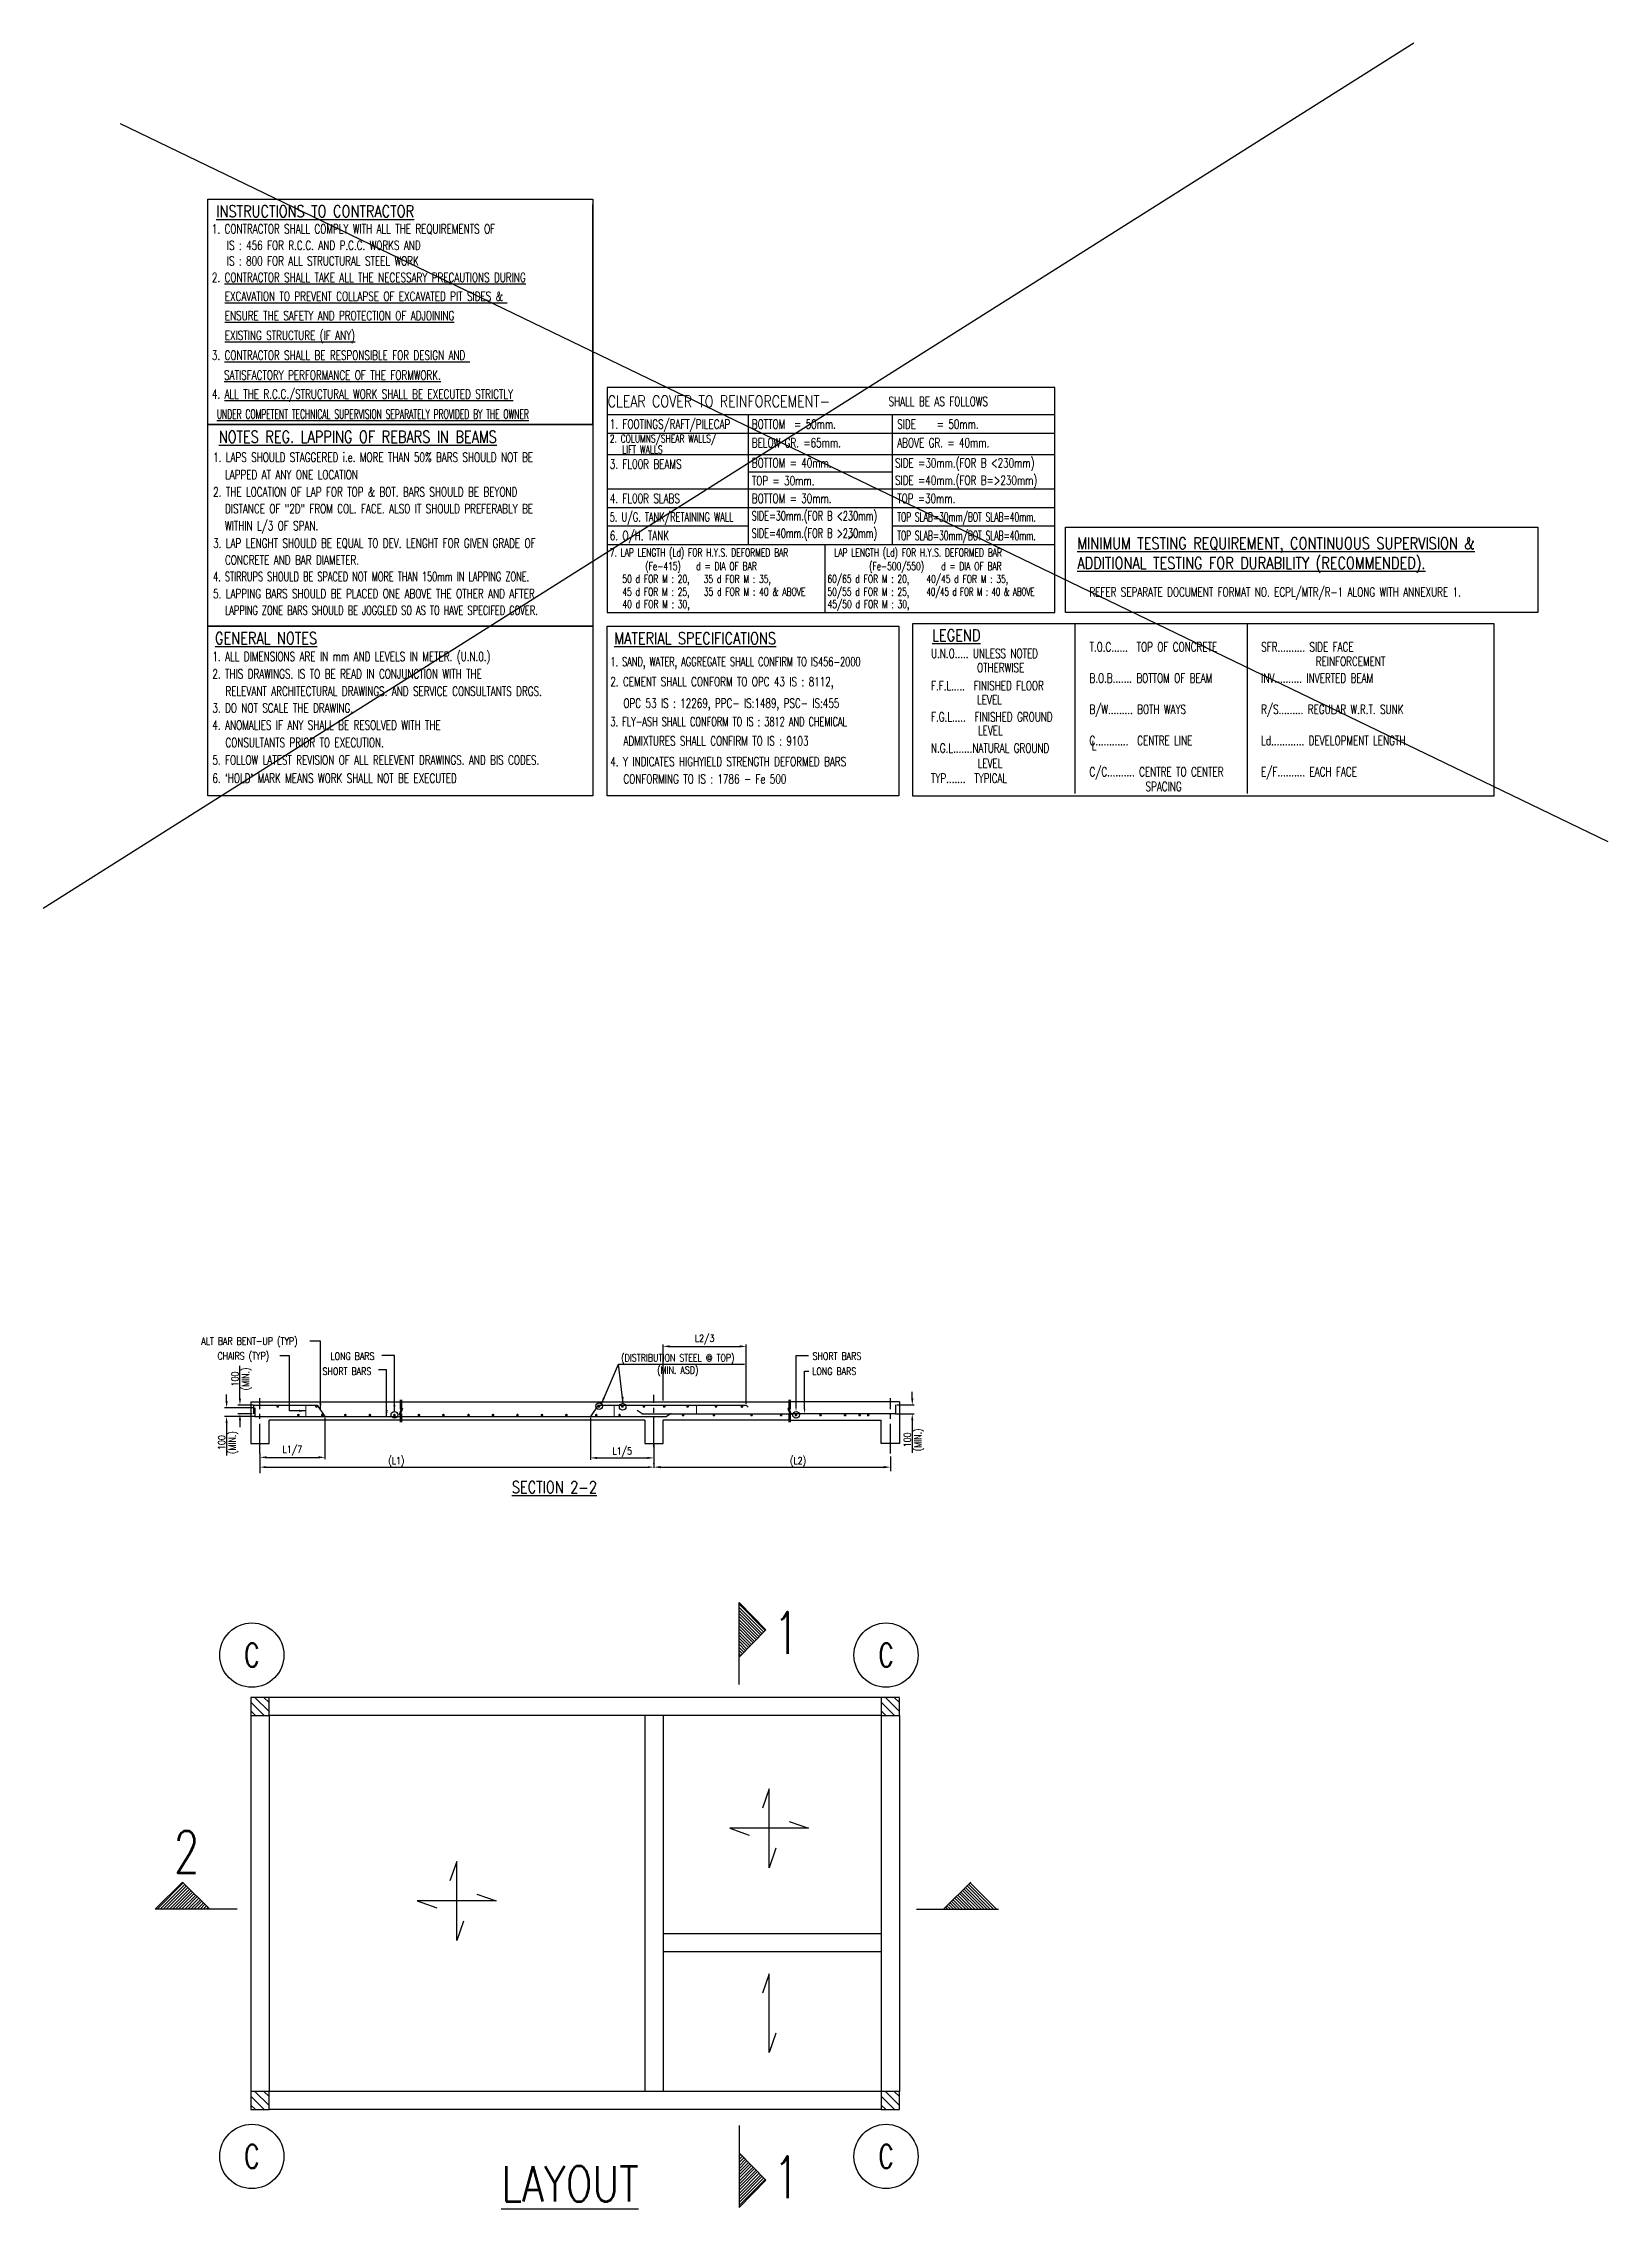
# Model space of a CAD drawing. Extents: x 324505 to 1272425, y -526289 to -156124.
# Drawn here: x 475578 to 535136, y -254843 to -172428 of the extents above; entities that cross this region are included whole.
import ezdxf
from ezdxf.enums import TextEntityAlignment as Align
from ezdxf.lldxf.tags import DXFTag

# ---------------------------------------------------------------- set-up
doc = ezdxf.new("R2010")
doc.units = 0
doc.header["$LTSCALE"] = 500
doc.header["$MEASUREMENT"] = 0
doc.header["$PDMODE"] = 35
doc.header["$PDSIZE"] = -15
doc.linetypes.add('CENTER2', pattern=[1.125, 0.75, -0.125, 0.125, -0.125])
doc.linetypes.add('HIDDEN2', pattern=[0.1875, 0.125, -0.0625])
doc.layers.get('DEFPOINTS').update_dxf_attribs({"color": 4})
for name, color, linetype in [('CENTERLINE', 8, 'CENTER2'), ('DIM', 5, 'Continuous'), ('DIM1', 5, 'Continuous'), ('dimention', 7, 'Continuous'), ('hat', 8, 'Continuous'), ('NO. SECTION', 1, 'Continuous'), ('note t', 2, 'Continuous'), ('notes', 1, 'Continuous'), ('S-BEAM INNER', 4, 'HIDDEN2'), ('S-COLUMN', 1, 'Continuous'), ('S-COLUMN CIRCLE', 9, 'Continuous'), ('S-COLUMN HATCH', 8, 'Continuous'), ('S-COLUMN NO', 2, 'Continuous'), ('S-CONCRET LINE', 4, 'Continuous'), ('S-REINFORCEMENT', 6, 'Continuous'), ('S-SLAB MARK', 3, 'Continuous'), ('S-TEXT-1', 4, 'Continuous'), ('S-TITLE', 6, 'Continuous'), ('TEXT1', 2, 'Continuous'), ('TITLE', 4, 'Continuous'), ('TXT', 4, 'Continuous')]:
    doc.layers.add(name, color=color, linetype=linetype)
doc.layers.add('HEADING-TXT', color=1, linetype='Continuous', lineweight=25)
doc.layers.add('LINE', color=253, linetype='Continuous', lineweight=18)
doc.styles.add('D', font='simplex.shx', dxfattribs={"height": 200})
doc.styles.add('ROMANS', font='simplex.shx', dxfattribs={"width": 0.8, "height": 275, "bigfont": 'bigfont.shx'})
tags = doc.linetypes.add('HIDDEN', pattern=[0.375, 0.25, -0.125]).pattern_tags.tags
tags[6:7] = [DXFTag(74, 4), DXFTag(75, 0), DXFTag(340, '0'), DXFTag(46, 1.0), DXFTag(50, 0.0), DXFTag(44, 0.0), DXFTag(45, 0.0)]
tags[4:5] = [DXFTag(74, 4), DXFTag(75, 0), DXFTag(340, '0'), DXFTag(46, 1.0), DXFTag(50, 0.0), DXFTag(44, 0.0), DXFTag(45, 0.0)]
doc.dimstyles.new('5', dxfattribs={"dimtxt": 250, "dimasz": 250, "dimexe": 60, "dimexo": 60, "dimgap": 150, "dimtad": 1, "dimdec": 0, "dimlfac": 0.2, "dimzin": 0, "dimdsep": 46, "dimtxsty": 'ROMANS', "dimcen": -250, "dimclrd": 5, "dimclre": 5, "dimclrt": 4, "dimadec": 0, "dimazin": 0, "dimtfac": 1, "dimtdec": 0, "dimtix": 1, "dimtofl": 0, "dimtmove": 2, "dimatfit": 3, "dimfxl": 0, "dimtolj": 1, "dimtzin": 0, "dimarcsym": 0})
doc.dimstyles.new('Copy(2) of Standard', dxfattribs={"dimtxt": 300, "dimasz": 250, "dimexe": 75, "dimexo": 50, "dimgap": 50, "dimtad": 1, "dimdec": 0, "dimrnd": 5, "dimzin": 0, "dimdsep": 46, "dimtxsty": 'ROMANS', "dimcen": 0, "dimclrd": 5, "dimclre": 5, "dimclrt": 4, "dimadec": 0, "dimazin": 0, "dimtfac": 1, "dimtdec": 0, "dimtofl": 0, "dimtmove": 0, "dimatfit": 3, "dimfxl": 0, "dimtolj": 1, "dimtzin": 0, "dimarcsym": 0})
doc.dimstyles.new('dim100', dxfattribs={"dimtxt": 250, "dimasz": 250, "dimexe": 200, "dimexo": 200, "dimgap": 100, "dimtad": 1, "dimdec": 0, "dimzin": 0, "dimdsep": 46, "dimtxsty": 'ROMANS', "dimcen": 0, "dimclrd": 5, "dimclre": 5, "dimclrt": 4, "dimadec": 0, "dimazin": 0, "dimtfac": 1, "dimtdec": 0, "dimtix": 1, "dimtofl": 0, "dimtmove": 2, "dimatfit": 3, "dimfxl": 0, "dimtolj": 1, "dimtzin": 0, "dimlwd": -1, "dimlwe": -1, "dimarcsym": 0})
doc.dimstyles.new('INT1', dxfattribs={"dimtxt": 250, "dimasz": 250, "dimexe": 150, "dimexo": 60, "dimgap": 75, "dimtad": 1, "dimdec": 0, "dimzin": 0, "dimdsep": 46, "dimtxsty": 'ROMANS', "dimcen": -250, "dimclrd": 5, "dimclre": 5, "dimclrt": 4, "dimadec": 0, "dimazin": 0, "dimtfac": 1, "dimtdec": 0, "dimtix": 1, "dimtofl": 0, "dimtmove": 2, "dimatfit": 3, "dimfxl": 0, "dimtolj": 1, "dimtzin": 0, "dimarcsym": 0})

msp = doc.modelspace()

# ---------------------------------------------------------------- texts
at = {"layer": 'HEADING-TXT', "color": 6, "style": 'ROMANS', "width": 0.8}
for s, p in [('%%UINSTRUCTIONS TO CONTRACTOR', (482164.874, -179045.725)), ('%%UNOTES REG. LAPPING OF REBARS IN BEAMS', (482257.04, -187627.489)), ('%%UGENERAL NOTES', (482116.018, -195294.918)), ('%%UMATERIAL SPECIFICATIONS', (497316.672, -195299.931)), ('%%ULEGEND', (509417.024, -195183.563))]:
    msp.add_text(s, height=450, dxfattribs=at).set_placement(p)
at = {"layer": 'HEADING-TXT', "color": 6, "insert": (514941.962, -191231.756), "char_height": 450, "width": 17026.77881, "attachment_point": 1, "style": 'ROMANS'}
msp.add_mtext('{\\LMINIMUM TESTING REQUIREMENT, CONTINUOUS \\Fsimplex.shx,bigfont.shx;SUPERVISION & ADDITIONAL TESTING \\Fsimplex.shx,bigfont.shx;FOR DURABILITY (RECOMMENDED).}', dxfattribs=at)
at = {"layer": 'NO. SECTION', "style": 'ROMANS', "width": 0.7}
for s, p in [('1', (503867.345, -232929.433, 0)), ('2', (481031.286, -241257.632, 0)), ('1', (503867.345, -253638.49, 0))]:
    msp.add_text(s, height=1600, dxfattribs=at).set_placement(p, align=Align.MIDDLE)
at = {"layer": 'note t', "style": 'D', "width": 0.8}
msp.add_text(' CLEAR COVER TO REINFORCEMENT- ', height=440, dxfattribs=at).set_placement((496823.702, -186277.337))
at = {"layer": 'notes', "color": 4, "style": 'ROMANS'}
for s, height, width, p in [('1. CONTRACTOR SHALL COMPLY WITH ALL THE REQUIREMENTS OF ', 350, 0.7, (481996.34, -179665.515)), ('  IS : 456 FOR R.C.C. AND P.C.C. WORKS AND', 350, 0.7, (482228.458, -180290.778)), ('2. %%UCONTRACTOR SHALL TAKE ALL THE NECESSARY PRECAUTIONS DURING', 350, 0.7, (481996.34, -181515.68)), ('  IS : 800 FOR ALL STRUCTURAL STEEL WORK', 350, 0.7, (482228.458, -180885.544)), ('%%UEXCAVATION TO PREVENT COLLAPSE OF EXCAVATED PIT SIDES & ', 350, 0.7, (482490.115, -182230.667)), ('%%UENSURE THE SAFETY AND PROTECTION OF ADJOINING', 350, 0.7, (482490.115, -182966.289)), ('%%UEXISTING STRUCTURE (IF ANY)', 350, 0.7, (482490.115, -183718.88)), ('3. %%UCONTRACTOR SHALL BE RESPONSIBLE FOR DESIGN AND ', 350, 0.7, (481996.34, -184474.755)), ('%%uSATISFACTORY PERFORMANCE OF THE FORMWORK.', 350, 0.7, (482461.349, -185230.324)), ('4. %%UALL THE R.C.C./STRUCTURAL WORK SHALL BE EXECUTED STRICTLY', 350, 0.7, (481996.34, -185953.099)), ('SHALL BE AS FOLLOWS', 350, 0.7, (507759.101, -186234.716)), ('%%UUNDER COMPETENT TECHNICAL SUPERVISION SEPARATELY PROVIDED BY THE OWNER', 350, 0.6, (482185.641, -186716.378)), ('1. LAPS SHOULD STAGGERED i.e. MORE THAN 50%%% BARS SHOULD NOT BE ', 350, 0.7, (482044.851, -188357.552)), ('LAPPED AT ANY ONE LOCATION', 350, 0.7, (482495.965, -189018.711)), ('2. THE LOCATION OF LAP FOR TOP & BOT. BARS SHOULD BE BEYOND ', 350, 0.7, (482044.851, -189677.315)), ('DISTANCE OF "2D" FROM COL. FACE. ALSO IT SHOULD PREFERABLY BE ', 350, 0.7, (482495.965, -190315.59)), ('WITHIN L/3 OF SPAN.', 350, 0.7, (482495.965, -190964.598)), ('3. LAP LENGHT SHOULD BE EQUAL TO DEV. LENGHT FOR GIVEN GRADE OF ', 350, 0.7, (482044.851, -191628.443)), ('CONCRETE AND BAR DIAMETER.', 350, 0.7, (482495.965, -192266.718)), ('4. STIRRUPS SHOULD BE SPACED NOT MORE THAN 150mm IN LAPPING ZONE.', 350, 0.65, (482044.851, -192899.563)), ('50 d FOR M : 20,', 300, 0.7, (497623.219, -192963.138, -226772.484)), ('35 d FOR M : 35,', 300, 0.7, (500719.94, -192965.668, -226772.484)), ('60/65 d FOR M : 20,', 300, 0.7, (505432.207, -192963.138, -226772.484)), ('40/45 d FOR M : 35,', 300, 0.7, (509196.936, -192965.668, -226772.484)), ('5. LAPPING BARS SHOULD BE PLACED ONE ABOVE THE OTHER AND AFTER ', 350, 0.7, (482044.851, -193547.337)), ('45 d FOR M : 25,', 300, 0.7, (497621.733, -193454.642, -226772.484)), ('40 d FOR M : 30,', 300, 0.7, (497628.02, -193923.771, -226772.484)), ('35 d FOR M : 40 & ABOVE', 300, 0.7, (500725.867, -193451.736, -226772.484)), ('50/55 d FOR M : 25,', 300, 0.7, (505430.721, -193454.642, -226772.484)), ('45/50 d FOR M : 30,', 300, 0.7, (505437.008, -193923.771, -226772.484)), ('40/45 d FOR M : 40 & ABOVE', 300, 0.65, (509202.864, -193451.736, -226772.484)), ('REFER SEPARATE DOCUMENT FORMAT NO. ECPL/MTR/R-1 ALONG WITH ANNEXURE 1.', 350, 0.7, (515403.225, -193488.289)), ('LAPPING ZONE BARS SHOULD BE JOGGLED SO AS TO HAVE SPECIFED COVER.', 350, 0.65, (482495.965, -194185.612)), ('T.O.C......  TOP OF CONCRETE', 350, 0.7, (515407.576, -195574.956)), ('SFR.......... SIDE FACE', 350, 0.7, (521944.269, -195574.956)), ('1. ALL DIMENSIONS ARE IN mm AND LEVELS IN METER. (U.N.0.)', 350, 0.7, (482016.043, -195940.983)), ('1. SAND, WATER, AGGREGATE SHALL CONFIRM TO IS456-2000', 350, 0.65, (497166.039, -196138.555)), ('U.N.O..... UNLESS NOTED', 350, 0.7, (509373.433, -195824.465)), ('OTHERWISE', 350, 0.7, (511127.616, -196367.392)), ('REINFORCEMENT', 350, 0.7, (524023.718, -196126.176)), ('2. THIS DRAWINGS. IS TO BE READ IN CONJUNCTION WITH THE', 350, 0.7, (482016.043, -196602.911)), ('RELEVANT ARCHITECTURAL DRAWINGS. AND SERVICE CONSULTANTS DRGS.', 350, 0.7, (482514.519, -197262.282)), ('2. CEMENT SHALL CONFORM TO OPC 43 IS : 8112,', 350, 0.7, (497166.039, -196899.096)), ('F.F.L.....  FINISHED FLOOR', 350, 0.7, (509373.433, -197050.095)), ('B.O.B....... BOTTOM OF BEAM', 350, 0.7, (515407.576, -196763.125)), ('INV.......... INVERTED BEAM', 350, 0.7, (521944.269, -196763.125)), ('3. DO NOT SCALE THE DRAWING. ', 350, 0.7, (482016.043, -197901.301)), ('OPC 53 IS : 12269, PPC- IS:1489, PSC- IS:455  ', 350, 0.7, (497663.324, -197718.303)), ('LEVEL', 350, 0.7, (511128.001, -197583.845)), ('B/W......... BOTH WAYS', 350, 0.7, (515407.576, -197951.293)), ('R/S......... REGULAR W.R.T. SUNK', 350, 0.7, (521944.269, -197951.293)), ('4. ANOMALIES IF ANY SHALL BE RESOLVED WITH THE', 350, 0.7, (482016.043, -198551.065)), ('3. FLY-ASH SHALL CONFORM TO IS : 3812 AND CHEMICAL ', 350, 0.65, (497166.039, -198420.178)), ('F.G.L.....  FINISHED GROUND', 350, 0.7, (509373.433, -198238.263)), ('LEVEL', 350, 0.7, (511159.808, -198755.207)), ('CONSULTANTS PRIOR TO EXECUTION.', 350, 0.7, (482514.519, -199215.683)), ('ADMIXTURES SHALL CONFIRM TO IS : 9103', 350, 0.7, (497663.324, -199153.859)), ('N.G.L.......NATURAL GROUND', 350, 0.7, (509373.433, -199426.431)), ('C............  CENTRE LINE', 350, 0.7, (515407.576, -199139.462)), ('L', 350, 0.7, (515491.216, -199328.509)), ('Ld............ DEVELOPMENT LENGTH', 350, 0.7, (521944.269, -199139.462)), ('5. FOLLOW LATEST REVISION OF ALL RELEVENT DRAWINGS. AND BIS CODES.', 350, 0.7, (482016.043, -199882.511)), ("6. `HOLD' MARK MEANS WORK SHALL NOT BE EXECUTED", 350, 0.7, (482016.043, -200572.12)), ('4. Y INDICATES HIGHYIELD STRENGTH DEFORMED BARS', 350, 0.7, (497166.039, -199941.26)), ('CONFORMING TO IS : 1786 - Fe 500', 350, 0.7, (497663.324, -200601.432)), ('TYP.......  TYPICAL', 350, 0.7, (509373.433, -200574.877)), ('LEVEL', 350, 0.7, (511148.796, -200009.453)), ('C/C.......... CENTRE TO CENTER', 350, 0.7, (515407.576, -200327.63)), ('E/F.......... EACH FACE', 350, 0.7, (521944.269, -200327.63)), ('SPACING', 350, 0.7, (517541.722, -200888.036))]:
    msp.add_text(s, height=height, dxfattribs=dict(at, width=width)).set_placement(p)
for s, height, width, p in [('1. FOOTINGS/RAFT/PILECAP', 350, 0.7, (497144.94, -186923.253)), ('BOTTOM  = 50mm.', 350, 0.7, (502553.615, -186923.253)), ('SIDE    = 50mm.', 350, 0.7, (508087.059, -186923.253)), ('2. COLUMNS/SHEAR WALLS/', 300, 0.7, (497144.94, -187474.076)), ('LIFT WALLS', 300, 0.7, (497618.94, -187890.076)), ('BELOW GR. =65mm.', 350, 0.7, (502553.615, -187630.076)), ('ABOVE GR. = 40mm.', 350, 0.7, (508087.059, -187630.076)), ('3. FL00R BEAMS ', 350, 0.7, (497144.94, -188444.398)), ('BOTTOM = 40mm.', 350, 0.7, (502553.615, -188397.148)), ('SIDE =30mm.(FOR B <230mm)', 350, 0.7, (508002.92, -188398.898)), ('TOP = 30mm.', 350, 0.7, (502553.615, -189075.97)), ('SIDE =40mm.(FOR B=>230mm)', 350, 0.7, (508002.92, -189058.72)), ('5. U/G. TANK/RETAINING WALL', 350, 0.65, (497144.94, -190457.365)), ('4. FL00R SLABS ', 350, 0.7, (497144.94, -189750.543)), ('SIDE=30mm.(FOR B <230mm)', 350, 0.65, (502545.115, -190411.865)), ('BOTTOM = 30mm.', 350, 0.7, (502553.615, -189750.543)), ('TOP SLAB=30mm/BOT SLAB=40mm.', 350, 0.6, (508087.059, -190457.365)), ('TOP =30mm.', 350, 0.7, (508087.059, -189750.543)), ('6. O/H. TANK', 350, 0.7, (497144.94, -191164.187)), ('SIDE=40mm.(FOR B >230mm)', 350, 0.65, (502545.115, -191071.687)), ('TOP SLAB=30mm/BOT SLAB=40mm.', 350, 0.6, (508087.059, -191164.187)), ('7. LAP LENGTH (Ld) FOR H.Y.S. DEFORMED BAR', 300, 0.7, (497144.94, -191808.51)), ('LAP LENGTH (Ld) FOR H.Y.S. DEFORMED BAR', 300, 0.7, (505693.742, -191808.51)), ('(Fe-415)   d = DIA OF BAR', 300, 0.7, (498499.818, -192328.51)), ('(Fe-500/550)   d = DIA OF BAR', 300, 0.7, (507020.242, -192328.51))]:
    msp.add_text(s, height=height, dxfattribs=dict(at, width=width)).set_placement(p, align=Align.MIDDLE_LEFT)
at = {"layer": 'S-COLUMN NO', "style": 'ROMANS', "width": 0.7}
for p in [(483518.528, -233773.021, 0), (507661.198, -233773.021, 0), (483518.528, -252854.321, 0), (507661.198, -252854.321, 0)]:
    msp.add_text('C', height=900, dxfattribs=at).set_placement(p, align=Align.MIDDLE)
at = {"layer": 'S-TEXT-1', "linetype": 'ByBlock', "style": 'ROMANS', "width": 0.8}
for s, p in [('ALT BAR BENT-UP (TYP)', (483425.647, -221843.222, 0)), ('(DISTRIBUTION STEEL @ TOP)', (499735.25, -222476.482, 0)), ('(MIN. ASD)', (499735.25, -222944.119, 0)), (' (L1)', (488943.074, -226390.431, 0)), (' (L2)', (504236.017, -226390.431, 0))]:
    msp.add_text(s, height=275, dxfattribs=at).set_placement(p, align=Align.MIDDLE)
for s, p in [('CHAIRS (TYP)', (482209.056, -222386.096, 0)), ('LONG BARS', (486508.029, -222393.201, 0)), ('SHORT BARS', (504862.872, -222393.201, 0)), ('SHORT BARS', (486209.133, -222970.478, 0)), ('LONG BARS', (504849.356, -222970.478, 0))]:
    msp.add_text(s, height=275, dxfattribs=at).set_placement(p, align=Align.MIDDLE_LEFT)
at = {"layer": 'S-TITLE', "style": 'ROMANS', "width": 0.8}
for s, height, p in [('%%USECTION 2-2', 450, (495037.119, -227381.327, 0)), ('%%ULAYOUT', 1350, (495628.98, -253897.96, 0))]:
    msp.add_text(s, height=height, dxfattribs=at).set_placement(p, align=Align.MIDDLE_CENTER)

# ---------------------------------------------------------------- blocks, each defined once
blk = doc.blocks.new('*D1198')
at = {"layer": 'DEFPOINTS', "color": 0}
for p in [(507826, -226058), (507826, -226619), (498826, -226649)]:
    blk.add_point(p, dxfattribs=at)
at = {"layer": 'DIM', "color": 5, "lineweight": -2}
for p, q in [((498826, -226499), (498826, -226469)), ((499076, -226619), (507576, -226619)), ((507826, -226208), (507826, -226769))]:
    blk.add_line(p, q, dxfattribs=at)
at = {"layer": 'DIM', "color": 5}
for points in [[(499076, -226577), (499076, -226661), (498826, -226619)], [(507576, -226661), (507576, -226577), (507826, -226619)]]:
    blk.add_solid(points, dxfattribs=at)
blk = doc.blocks.new('*D1199')
at = {"layer": 'DEFPOINTS', "color": 0}
for p in [(502340, -222024), (499171, -224131), (502340, -224259)]:
    blk.add_point(p, dxfattribs=at)
at = {"layer": 'TXT', "color": 5, "linetype": 'ByBlock', "lineweight": -2}
for p, q in [((499171, -224081), (499171, -221949)), ((502340, -224209), (502340, -221949))]:
    blk.add_line(p, q, dxfattribs=at)
at = {"layer": 'TXT', "color": 5, "lineweight": -2}
blk.add_line((499421, -222024), (502090, -222024), dxfattribs=at)
at = {"layer": 'TXT', "color": 5}
for points in [[(499421, -221982), (499421, -222065), (499171, -222024)], [(502090, -222065), (502090, -221982), (502340, -222024)]]:
    blk.add_solid(points, dxfattribs=at)
at = {"layer": 'TXT', "color": 4, "insert": (500756, -221764), "char_height": 275, "attachment_point": 5, "style": 'ROMANS'}
blk.add_mtext('\\A1;{L2/3}', dxfattribs=at)
blk = doc.blocks.new('*D1200')
at = {"layer": 'DEFPOINTS', "color": 0}
for p in [(496410, -224691), (498826, -225721), (498826, -226268)]:
    blk.add_point(p, dxfattribs=at)
at = {"layer": 'DIM', "color": 5, "lineweight": -2}
for p, q in [((496410, -224741), (496410, -226343)), ((498826, -225771), (498826, -226343)), ((496660, -226268), (498576, -226268))]:
    blk.add_line(p, q, dxfattribs=at)
at = {"layer": 'DIM', "color": 5}
for points in [[(496660, -226227), (496660, -226310), (496410, -226268)], [(498576, -226310), (498576, -226227), (498826, -226268)]]:
    blk.add_solid(points, dxfattribs=at)
at = {"layer": 'DIM', "color": 4, "insert": (497618, -226049), "char_height": 275, "attachment_point": 5, "style": 'ROMANS'}
blk.add_mtext('\\A1;L1/5', dxfattribs=at)
blk = doc.blocks.new('*D1201')
at = {"layer": 'DEFPOINTS', "color": 0}
for p in [(486300, -224691), (483826, -226090), (486300, -226246)]:
    blk.add_point(p, dxfattribs=at)
at = {"layer": 'DIM', "color": 5, "lineweight": -2}
for p, q in [((486300, -224741), (486300, -226321)), ((483826, -226140), (483826, -226321)), ((484076, -226246), (486050, -226246))]:
    blk.add_line(p, q, dxfattribs=at)
at = {"layer": 'DIM', "color": 5}
for points in [[(484076, -226205), (484076, -226288), (483826, -226246)], [(486050, -226288), (486050, -226205), (486300, -226246)]]:
    blk.add_solid(points, dxfattribs=at)
at = {"layer": 'DIM', "color": 4, "insert": (485063, -225987), "char_height": 275, "attachment_point": 5, "style": 'ROMANS'}
blk.add_mtext('\\A1;{L1/7}', dxfattribs=at)
blk = doc.blocks.new('*D1202')
at = {"layer": 'DEFPOINTS', "color": 0}
for p in [(483065, -224259), (483583, -224594), (483628, -224259)]:
    blk.add_point(p, dxfattribs=at)
at = {"layer": 'TXT', "color": 5, "linetype": 'ByBlock', "lineweight": -2}
for p, q in [((483065, -224009), (483065, -222769)), ((483578, -224259), (482990, -224259)), ((483533, -224594), (482990, -224594)), ((483065, -224844), (483065, -225094))]:
    blk.add_line(p, q, dxfattribs=at)
at = {"layer": 'TXT', "color": 5}
for points in [[(483023, -224009), (483106, -224009), (483065, -224259)], [(483106, -224844), (483023, -224844), (483065, -224594)]]:
    blk.add_solid(points, dxfattribs=at)
at = {"layer": 'TXT', "color": 4, "char_height": 275, "attachment_point": 5, "rotation": 90, "style": 'ROMANS'}
for s, insert in [('\\A1;100', (482877, -223264)), ('(MIN.)', (483324, -223264))]:
    blk.add_mtext(s, dxfattribs=dict(at, insert=insert))
blk = doc.blocks.new('*D1203')
at = {"layer": 'DEFPOINTS', "color": 0}
for p in [(482556, -224691), (483635, -224356), (483680, -224691)]:
    blk.add_point(p, dxfattribs=at)
at = {"layer": 'DIM', "color": 5, "lineweight": -2}
for p, q in [((482556, -224106), (482556, -223856)), ((483585, -224356), (482481, -224356)), ((483630, -224691), (482481, -224691)), ((482556, -224941), (482556, -226181))]:
    blk.add_line(p, q, dxfattribs=at)
at = {"layer": 'DIM', "color": 5}
for points in [[(482515, -224106), (482598, -224106), (482556, -224356)], [(482598, -224941), (482515, -224941), (482556, -224691)]]:
    blk.add_solid(points, dxfattribs=at)
at = {"layer": 'DIM', "color": 4, "char_height": 275, "attachment_point": 5, "rotation": 90, "style": 'ROMANS'}
for s, insert in [('\\A1;100', (482369, -225686)), ('(MIN.)', (482816, -225686))]:
    blk.add_mtext(s, dxfattribs=dict(at, insert=insert))
blk = doc.blocks.new('*D1204')
at = {"layer": 'DEFPOINTS', "color": 0}
for p in [(507972, -224588), (508018, -224253), (508660, -224588)]:
    blk.add_point(p, dxfattribs=at)
at = {"layer": 'DIM', "color": 5, "lineweight": -2}
for p, q in [((508660, -224003), (508660, -223753)), ((508022, -224588), (508735, -224588)), ((508068, -224253), (508735, -224253)), ((508660, -224838), (508660, -226078))]:
    blk.add_line(p, q, dxfattribs=at)
at = {"layer": 'DIM', "color": 5}
for points in [[(508618, -224003), (508702, -224003), (508660, -224253)], [(508702, -224838), (508618, -224838), (508660, -224588)]]:
    blk.add_solid(points, dxfattribs=at)
at = {"layer": 'DIM', "color": 4, "char_height": 275, "attachment_point": 5, "rotation": 90, "style": 'ROMANS'}
for s, insert in [('\\A1;100', (508473, -225583)), ('(MIN.)', (508920, -225583))]:
    blk.add_mtext(s, dxfattribs=dict(at, insert=insert))

# ---------------------------------------------------------------- dimensions: what is measured, and where the dimension line sits
at = {"layer": 'DIM'}
for base, p1, p2, picture, middle in [((482556.478, -224690.765, 0), (483635.353, -224355.875, 0), (483680.417, -224690.765, 0), '*D1203', (482556.478, -225686.003, 0)), ((508660.046, -224587.839, 0), (508017.561, -224252.949, 0), (507972.496, -224587.839, 0), '*D1204', (508660.046, -225583.077, 0))]:
    dim = msp.add_linear_dim(base=base, p1=p1, p2=p2, angle=90, text='100\\X(MIN.)', dimstyle='Copy(2) of Standard', override={"dimtxsty": 'ROMANS'}, dxfattribs=at)
    dim.commit()
    dim.dimension.update_dxf_attribs({"geometry": picture, "text_midpoint": middle})
for base, p1, p2, text, dimstyle, override, picture, middle in [((486299.891, -226246.468, 0), (483826.457, -226090.391, 0), (486299.891, -224690.77, 0), '{L1/7}', 'Copy(2) of Standard', {"dimtxsty": 'ROMANS', "dimfxl": 60}, '*D1201', (485063.174, -225986.944, 0)), ((498826.457, -226268.409, 0), (496410.273, -224690.77, 0), (498826.457, -225720.705, 0), 'L1/5', 'Copy(2) of Standard', {"dimgap": 10, "dimfxl": 60}, '*D1200', (497618.365, -226048.886, 0)), ((507826.457, -226619.025, 0), (498826.457, -226649.11, 0), (507826.457, -226057.683, 0), ' ', 'INT1', {"dimexo": 150, "dimlfac": 0.25}, '*D1198', (503943.502, -226619.025, 0))]:
    dim = msp.add_linear_dim(base=base, p1=p1, p2=p2, text=text, dimstyle=dimstyle, override=override, dxfattribs=at)
    dim.commit()
    dim.dimension.update_dxf_attribs({"geometry": picture, "text_midpoint": middle})
at = {"layer": 'TXT', "linetype": 'ByBlock'}
dim = msp.add_linear_dim(base=(502339.768, -222023.735, 0), p1=(499171.457, -224131.061, 0), p2=(502339.768, -224259.361, 0), text='{L2/3}', dimstyle='Copy(2) of Standard', override={"dimtxsty": 'ROMANS', "dimfxl": 60}, dxfattribs=at)
dim.commit()
dim.dimension.update_dxf_attribs({"geometry": '*D1199', "text_midpoint": (500755.612, -221764.211, 0)})
dim = msp.add_linear_dim(base=(483064.585, -224259.361, 0), p1=(483583.065, -224594.252, 0), p2=(483628.13, -224259.361, 0), angle=90, text='100\\X(MIN.)', dimstyle='Copy(2) of Standard', override={"dimtxsty": 'ROMANS'}, dxfattribs=at)
dim.commit()
dim.dimension.update_dxf_attribs({"geometry": '*D1202', "text_midpoint": (483064.585, -223264.123, 0)})

# ---------------------------------------------------------------- hatches: boundary and pattern name
at = {"layer": 'NO. SECTION', "ltscale": 5}
h = msp.add_hatch(dxfattribs=at)
h.set_pattern_fill('ANSI31', color=256, scale=662.042741, angle=90, style=0)
h.set_pattern_definition([(315, (495002.66, 43930.205), (58.516864, 58.516864), [])])
h.paths.add_polyline_path([(503090.109, -232811.904), (502064.332, -231767.942), (502064.332, -233855.867)])
h = msp.add_hatch(dxfattribs=at)
h.set_pattern_fill('ANSI31', color=256, scale=662.042741, angle=180, style=0)
h.set_pattern_definition([(45, (204138.03, -250503.87), (-58.516864, 58.516864), [])])
h.paths.add_polyline_path([(480880.138, -242416.421), (479836.175, -243442.197), (481924.1, -243442.197)])
h = msp.add_hatch(dxfattribs=at)
h.set_pattern_fill('ANSI31', color=256, scale=662.042741, angle=360, style=0)
h.set_pattern_definition([(135, (787636.6, -250503.87), (58.516864, 58.516864), [])])
h.paths.add_polyline_path([(510894.489, -242416.421), (511938.452, -243442.197), (509850.526, -243442.197)])
h = msp.add_hatch(dxfattribs=at)
h.set_pattern_fill('ANSI31', color=256, scale=662.042741, angle=270, style=0)
h.set_pattern_definition([(45, (495002.66, -530498.13), (58.516864, -58.516864), [])])
h.paths.add_polyline_path([(503090.109, -253756.019), (502064.332, -254799.982), (502064.332, -252712.056)])
at = {"layer": 'S-COLUMN HATCH'}
h = msp.add_hatch(dxfattribs=at)
h.set_pattern_fill('ANSI31', color=256, scale=75, angle=270, style=0)
h.set_pattern_definition([(315, (409878.6, 3388.93), (168.3798, 168.3798), [])])
h.paths.add_polyline_path([(483481.457, -236070.557), (483481.457, -235380.557), (484171.457, -235380.557), (484171.457, -236070.557)])
h = msp.add_hatch(dxfattribs=at)
h.set_pattern_fill('ANSI31', color=256, scale=75, angle=270, style=0)
h.set_pattern_definition([(315, (433878.6, 3388.93), (168.3798, 168.3798), [])])
h.paths.add_polyline_path([(507481.457, -236070.557), (507481.457, -235380.557), (508171.457, -235380.557), (508171.457, -236070.557)])
h = msp.add_hatch(dxfattribs=at)
h.set_pattern_fill('ANSI31', color=256, scale=75, angle=270, style=0)
h.set_pattern_definition([(315, (409878.6, -11611.07), (168.3798, 168.3798), [])])
h.paths.add_polyline_path([(483481.457, -251070.557), (483481.457, -250380.557), (484171.457, -250380.557), (484171.457, -251070.557)])
h = msp.add_hatch(dxfattribs=at)
h.set_pattern_fill('ANSI31', color=256, scale=75, angle=270, style=0)
h.set_pattern_definition([(315, (433878.6, -11611.07), (168.3798, 168.3798), [])])
h.paths.add_polyline_path([(507481.457, -251070.557), (507481.457, -250380.557), (508171.457, -250380.557), (508171.457, -251070.557)])

# ---------------------------------------------------------------- linework, layer by layer
at = {"layer": 'CENTERLINE', "ltscale": 3}
for p, q in [((483826.457, -226094.108, 0), (483826.457, -223989.385, 0)), ((498826.457, -225861.183, 0), (498826.457, -223863.901, 0)), ((507826.457, -226094.108, 0), (507826.457, -223989.385, 0))]:
    msp.add_line(p, q, dxfattribs=at)
at = {"layer": 'DIM', "color": 5}
for p, q in [((504234.522, -222369.469, 0), (504704.692, -222369.469, 0)), ((504559.901, -222962.106, 0), (504727.46, -222962.106, 0))]:
    msp.add_line(p, q, dxfattribs=at)
at = {"layer": 'DIM'}
for p, q in [((504234.522, -224323.136, 0), (504234.522, -222369.469, 0)), ((504559.901, -224405.091, 0), (504559.901, -222962.106, 0)), ((484052.385, -226619.025, 0), (498600.529, -226619.025, 0)), ((498826.457, -226108.76, 0), (498826.457, -226649.11, 0))]:
    msp.add_line(p, q, dxfattribs=at)
at = {"layer": 'DIM', "color": 8, "elevation": 0}
for points in [[(489166.846, -224057.76), (489166.846, -224410.848), (489207.516, -224410.848), (489127.824, -224616.536), (489166.846, -224616.536), (489166.846, -224913.76)], [(489213.346, -224057.711), (489213.346, -224381.348), (489254.016, -224381.348), (489174.324, -224587.036), (489213.346, -224587.036), (489213.346, -224913.527)], [(503965.746, -224057.711), (503965.746, -224381.348), (503925.076, -224381.348), (504004.767, -224587.036), (503965.746, -224587.036), (503965.746, -224913.527)], [(504012.246, -224057.76), (504012.246, -224410.848), (503971.576, -224410.848), (504051.267, -224616.536), (504012.246, -224616.536), (504012.246, -224913.76)]]:
    msp.add_lwpolyline(points, dxfattribs=at)
at = {"layer": 'DIM'}
msp.add_solid([(498600.529, -226581.363, 0), (498600.529, -226656.672, 0), (498826.457, -226619.025, 0)], dxfattribs=at)
at = {"layer": 'DIM1', "color": 7}
msp.add_line((496495.263, -186933.124), (496495.263, -178559.295), dxfattribs=at)
for points in [[(481842.523, -178359.899), (496495.263, -178359.899), (496495.263, -186933.124), (481842.523, -186933.124)], [(481842.523, -186933.124), (496495.263, -186933.124), (496495.263, -194609.092), (481842.523, -194609.092)], [(514490.722, -190846.142), (532479.576, -190846.142), (532479.576, -194094.105), (514490.722, -194094.105)], [(481842.523, -194609.092), (496495.263, -194609.092), (496495.263, -201064.683), (481842.523, -201064.683)], [(497043.263, -194614.105), (508154.44, -194614.105), (508154.44, -201064.683), (497043.263, -201064.683)], [(530808.926, -194523.556), (508673.94, -194523.556), (508673.94, -201064.683), (530808.926, -201064.683)]]:
    msp.add_lwpolyline(points, close=True, dxfattribs=at)
at = {"layer": 'dimention', "color": 5, "linetype": 'ByBlock'}
msp.add_line((483826.457, -226094.108, 0), (483826.457, -226844.94, 0), dxfattribs=at)
at = {"layer": 'dimention', "color": 5}
for points in [[(504264.569, -224323.136, 0), (504204.487, -224323.136, 0), (504234.522, -224503.395, 0)], [(504589.945, -224407.577, 0), (504529.855, -224407.577, 0), (504559.901, -224587.844, 0)]]:
    msp.add_solid(points, dxfattribs=at)
at = {"layer": 'dimention', "color": 5, "linetype": 'ByBlock'}
msp.add_solid([(484052.385, -226581.363, 0), (484052.385, -226656.672, 0), (483826.457, -226619.025, 0)], dxfattribs=at)
at = {"layer": 'hat'}
for centre in [(488944.57, -224629.832, 0), (496737.792, -224296.769, 0), (497634.704, -224320.155, 0), (504234.522, -224629.832, 0)]:
    msp.add_circle(centre, 126.431, dxfattribs=at)
at = {"layer": 'LINE'}
for p, q in [((485575.825, -224259.361, 0), (485575.825, -224690.77, 0)), ((497317.251, -224259.361, 0), (497317.251, -224690.77, 0)), ((500450.465, -224259.361, 0), (500450.465, -224584.677, 0))]:
    msp.add_line(p, q, dxfattribs=at)
at = {"layer": 'NO. SECTION'}
for p, q in [((502064.332, -234889.316, 0), (502064.332, -231767.942, 0)), ((502064.332, -231767.942, 0), (503090.109, -232811.904, 0)), ((502064.332, -233855.867, 0), (503090.109, -232811.904, 0)), ((479836.175, -243442.197, 0), (480880.138, -242416.421, 0)), ((481924.1, -243442.197, 0), (480880.138, -242416.421, 0)), ((509850.526, -243442.197, 0), (510894.489, -242416.421, 0)), ((482957.549, -243442.197, 0), (479836.175, -243442.197, 0)), ((508817.077, -243442.197, 0), (511938.452, -243442.197, 0)), ((502064.332, -251678.607, 0), (502064.332, -254799.982, 0)), ((502064.332, -252712.056, 0), (503090.109, -253756.019, 0)), ((502064.332, -254799.982, 0), (503090.109, -253756.019, 0))]:
    msp.add_line(p, q, dxfattribs=at)
at = {"layer": 'notes', "color": 4}
msp.add_line((506235.752, -191296.684), (506415.246, -191130.932), dxfattribs=at)
at = {"layer": 'S-BEAM INNER', "linetype": 'Continuous'}
for p, q in [((507481.457, -235380.557, 0), (484171.457, -235380.557, 0)), ((483481.457, -236070.557, 0), (483481.457, -250380.557, 0)), ((508171.457, -236070.557, 0), (508171.457, -250380.557, 0)), ((507481.457, -251070.557, 0), (484171.457, -251070.557, 0))]:
    msp.add_line(p, q, dxfattribs=at)
at = {"layer": 'S-BEAM INNER', "linetype": 'HIDDEN'}
for p, q in [((484171.457, -236070.557, 0), (484171.457, -250380.557, 0)), ((507481.457, -236070.557, 0), (484171.457, -236070.557, 0)), ((498481.457, -236070.557, 0), (498481.457, -250380.557, 0)), ((499171.457, -236070.557, 0), (499171.457, -250380.557, 0)), ((507481.457, -236070.557, 0), (507481.457, -250380.557, 0)), ((507481.457, -244380.557, 0), (499171.457, -244380.557, 0)), ((507481.457, -245070.557, 0), (499171.457, -245070.557, 0)), ((507481.457, -250380.557, 0), (484171.457, -250380.557, 0))]:
    msp.add_line(p, q, dxfattribs=at)
at = {"layer": 'S-COLUMN', "elevation": 0}
for points in [[(484171.457, -236070.557), (484171.457, -235380.557), (483481.457, -235380.557), (483481.457, -236070.557)], [(508171.457, -236070.557), (508171.457, -235380.557), (507481.457, -235380.557), (507481.457, -236070.557)], [(484171.457, -251070.557), (484171.457, -250380.557), (483481.457, -250380.557), (483481.457, -251070.557)], [(508171.457, -251070.557), (508171.457, -250380.557), (507481.457, -250380.557), (507481.457, -251070.557)]]:
    msp.add_lwpolyline(points, close=True, dxfattribs=at)
at = {"layer": 'S-COLUMN CIRCLE'}
for centre in [(483518.528, -233773.021, 0), (483518.528, -233773.021, 0), (507661.198, -233773.021, 0), (507661.198, -233773.021, 0), (483518.528, -252854.321, 0), (483518.528, -252854.321, 0), (507661.198, -252854.321, 0), (507661.198, -252854.321, 0)]:
    msp.add_circle(centre, 1222.576, dxfattribs=at)
at = {"layer": 'S-CONCRET LINE'}
for p, q in [((527754.569, -172427.533), (475578.328, -205355.897)), ((478505.288, -175478.811), (535135.598, -202813.166))]:
    msp.add_line(p, q, dxfattribs=at)
at = {"layer": 'S-CONCRET LINE', "color": 130}
for p, q in [((483481.457, -224131.061, 0), (489166.846, -224131.061, 0)), ((483481.457, -224131.061, 0), (483481.457, -225720.705, 0)), ((489213.346, -224131.061, 0), (503965.746, -224131.061, 0)), ((508171.457, -224131.061, 0), (504012.246, -224131.061, 0)), ((508171.457, -224131.061, 0), (508171.457, -225720.705, 0)), ((484171.457, -225720.705, 0), (484171.457, -224832.376, 0)), ((489166.846, -224832.376, 0), (484171.457, -224832.376, 0)), ((498481.457, -224832.376, 0), (489213.346, -224832.376, 0)), ((498481.457, -224832.376, 0), (498481.457, -225720.705, 0)), ((503965.746, -224832.376, 0), (499171.457, -224832.376, 0)), ((499171.457, -225720.705, 0), (499171.457, -224832.376, 0)), ((504012.246, -224832.376, 0), (507481.457, -224832.376, 0)), ((507481.457, -225720.705, 0), (507481.457, -224832.376, 0)), ((483481.457, -225720.705, 0), (484171.457, -225720.705, 0)), ((498481.457, -225720.705, 0), (499171.457, -225720.705, 0)), ((508171.457, -225720.705, 0), (507481.457, -225720.705, 0))]:
    msp.add_line(p, q, dxfattribs=at)
at = {"layer": 'S-REINFORCEMENT'}
for p, q in [((483583.065, -224259.361, 0), (486009.187, -224259.361, 0)), ((483583.065, -224259.361, 0), (483583.065, -224594.252, 0)), ((483635.353, -224355.875, 0), (483635.353, -224690.77, 0)), ((483635.353, -224690.77, 0), (489166.846, -224690.77, 0)), ((486009.187, -224259.361, 0), (486299.891, -224690.77, 0)), ((489213.346, -224690.77, 0), (499293.968, -224690.77, 0)), ((496700.97, -224259.361, 0), (496410.273, -224690.77, 0)), ((496700.97, -224259.361, 0), (502339.768, -224259.361, 0)), ((498369.526, -224584.677, 0), (503965.746, -224584.677, 0)), ((502339.768, -224259.361, 0), (502415.853, -224340.886, 0)), ((508017.561, -224587.844, 0), (504040.151, -224587.844, 0)), ((508017.561, -224252.949, 0), (508017.561, -224587.844, 0))]:
    msp.add_line(p, q, dxfattribs=at)
at = {"layer": 'S-REINFORCEMENT', "linetype": 'ByBlock', "ltscale": 6}
for p, q in [((498378.9, -224591.132, 0), (498188.938, -224460.343, 0)), ((499293.968, -224690.77, 0), (499483.929, -224559.981, 0))]:
    msp.add_line(p, q, dxfattribs=at)
at = {"layer": 'S-REINFORCEMENT', "const_width": 50.698, "elevation": 0}
for points in [[(484475.889, -224310.177, 1), (484526.58, -224310.177, 1)], [(485263.377, -224638.889, 1), (485314.068, -224638.889, 1)], [(485951.733, -224310.271, 1), (486002.425, -224310.271, 1)], [(486221.365, -224638.889, -1), (486170.661, -224638.889, -1)], [(487101.408, -224638.889, -1), (487050.705, -224638.889, -1)], [(488036.685, -224638.889, -1), (487985.981, -224638.889, -1)], [(488971.961, -224638.889, -1), (488921.257, -224638.889, -1)], [(489852.991, -224638.889, 1), (489903.683, -224638.889, 1)], [(490784.72, -224638.889, 1), (490835.411, -224638.889, 1)], [(491741.793, -224638.889, 1), (491792.485, -224638.889, 1)], [(492673.522, -224638.889, 1), (492724.213, -224638.889, 1)], [(493605.25, -224638.889, 1), (493655.941, -224638.889, 1)], [(494536.978, -224638.889, 1), (494587.669, -224638.889, 1)], [(495468.706, -224638.889, 1), (495519.398, -224638.889, 1)], [(496603.022, -224638.889, 1), (496653.714, -224638.889, 1)], [(496709.718, -224311.072, 1), (496760.419, -224311.072, 1)], [(497490.167, -224638.889, 1), (497540.867, -224638.889, 1)], [(497600.869, -224310.572, 1), (497651.561, -224310.572, 1)], [(498416.282, -224310.572, 1), (498466.974, -224310.572, 1)], [(499244.384, -224310.572, -1), (499193.693, -224310.572, -1)], [(499911.374, -224636.403, 1), (499962.066, -224636.403, 1)], [(500131.035, -224311.072, -1), (500080.335, -224311.072, -1)], [(501080.796, -224639.891, 1), (501131.487, -224639.891, 1)], [(501213.535, -224311.072, -1), (501162.835, -224311.072, -1)], [(502151.922, -224313.572, 1), (502202.614, -224313.572, 1)], [(502515.305, -224639.891, 1), (502565.997, -224639.891, 1)], [(503643.294, -224639.891, 1), (503693.986, -224639.891, 1)], [(504207.131, -224638.889, 1), (504257.834, -224638.889, 1)], [(505142.407, -224638.889, 1), (505193.111, -224638.889, 1)], [(506077.683, -224638.889, 1), (506128.387, -224638.889, 1)], [(506682.04, -224638.889, -1), (506631.348, -224638.889, -1)], [(506957.727, -224638.889, 1), (507008.431, -224638.889, 1)]]:
    msp.add_lwpolyline(points, format="xyb", close=True, dxfattribs=at)
at = {"layer": 'S-SLAB MARK', "elevation": 0}
for points in [[(503470.285, -241127.156), (503213.223, -241864.444), (503213.223, -238864.444), (502956.161, -239601.732)], [(503975.935, -240107.382), (504713.223, -240364.444), (501713.223, -240364.444), (502450.511, -240621.506)], [(491574.604, -243894.057), (491317.542, -244631.345), (491317.542, -241631.345), (491060.48, -242368.633)], [(492080.254, -242874.283), (492817.542, -243131.345), (489817.542, -243131.345), (490554.83, -243388.407)], [(503470.285, -248162.618), (503213.223, -248899.906), (503213.223, -245899.906), (502956.161, -246637.195)]]:
    msp.add_lwpolyline(points, dxfattribs=at)
at = {"layer": 'TEXT1', "color": 5}
for p, q in [((514084.11, -187276.664), (497043.263, -187276.664)), ((514084.11, -188090.987), (497043.263, -188090.987)), ((514084.11, -188090.987), (497043.263, -188090.987)), ((514084.11, -189397.131), (497043.263, -189397.131)), ((507906.898, -188744.059), (502421.755, -188744.059)), ((514084.11, -190103.954), (497043.263, -190103.954)), ((514084.11, -190103.954), (497043.263, -190103.954)), ((502421.755, -190810.776), (497043.263, -190810.776)), ((514084.11, -190810.776), (507906.898, -190810.776)), ((514084.11, -191517.599), (497043.263, -191517.599))]:
    msp.add_line(p, q, dxfattribs=at)
at = {"layer": 'TITLE', "color": 0}
for p, q in [((514084.11, -186569.842), (497043.263, -186569.842)), ((502421.755, -191517.599), (502421.755, -186569.842)), ((507906.898, -191517.599), (507906.898, -186569.842)), ((505343.548, -194094.406), (505343.548, -191517.599)), ((514865.917, -200974.918), (514865.917, -194523.556)), ((521420.281, -200974.918), (521420.281, -194523.556))]:
    msp.add_line(p, q, dxfattribs=at)
msp.add_lwpolyline([(514084.11, -185521.482), (497043.263, -185521.482), (497043.263, -194094.105), (514084.11, -194094.105)], close=True, dxfattribs=at)

msp.set_redraw_order([(e.dxf.handle, doc.entitydb.next_handle()) for e in msp.query("TEXT MTEXT ATTDEF DIMENSION ARC_DIMENSION")])  # texts and dimensions are drawn at this point

# ---------------------------------------------------------------- leaders
at = {"layer": 'DIM'}
msp.add_leader([(486129.385, -224437.737, 0), (486129.385, -221827.768, 0), (485722.211, -221827.768, 0)], dimstyle='Copy(2) of Standard', override={"dimgap": 10, "dimtad": 0, "dimfxl": 60}, dxfattribs=at)
at = {"layer": 'DIM', "color": 5}
for points in [[(496824.428, -224204.687, 0), (497474.351, -222696.336, 0), (502271.346, -222696.336, 0)], [(497659.113, -224196.102, 0), (497474.351, -222696.336, 0)]]:
    msp.add_leader(points, dimstyle='5', dxfattribs=at)
at = {"layer": 'S-CONCRET LINE'}
for points in [[(485575.825, -224475.066, 0), (484955.967, -224475.066, 0), (484955.967, -222384.462, 0), (484579.902, -222384.462, 0)], [(488944.57, -224503.401, 0), (488944.57, -222372.886, 0), (488464.264, -222372.886, 0)], [(488648.075, -224690.77, 0), (488648.075, -222918.012, 0), (488344.207, -222918.012, 0)]]:
    msp.add_leader(points, dimstyle='dim100', override={"dimgap": 100, "dimtad": 0, "dimarcsym": 1}, dxfattribs=at)

doc.saveas('drawing.dxf')
